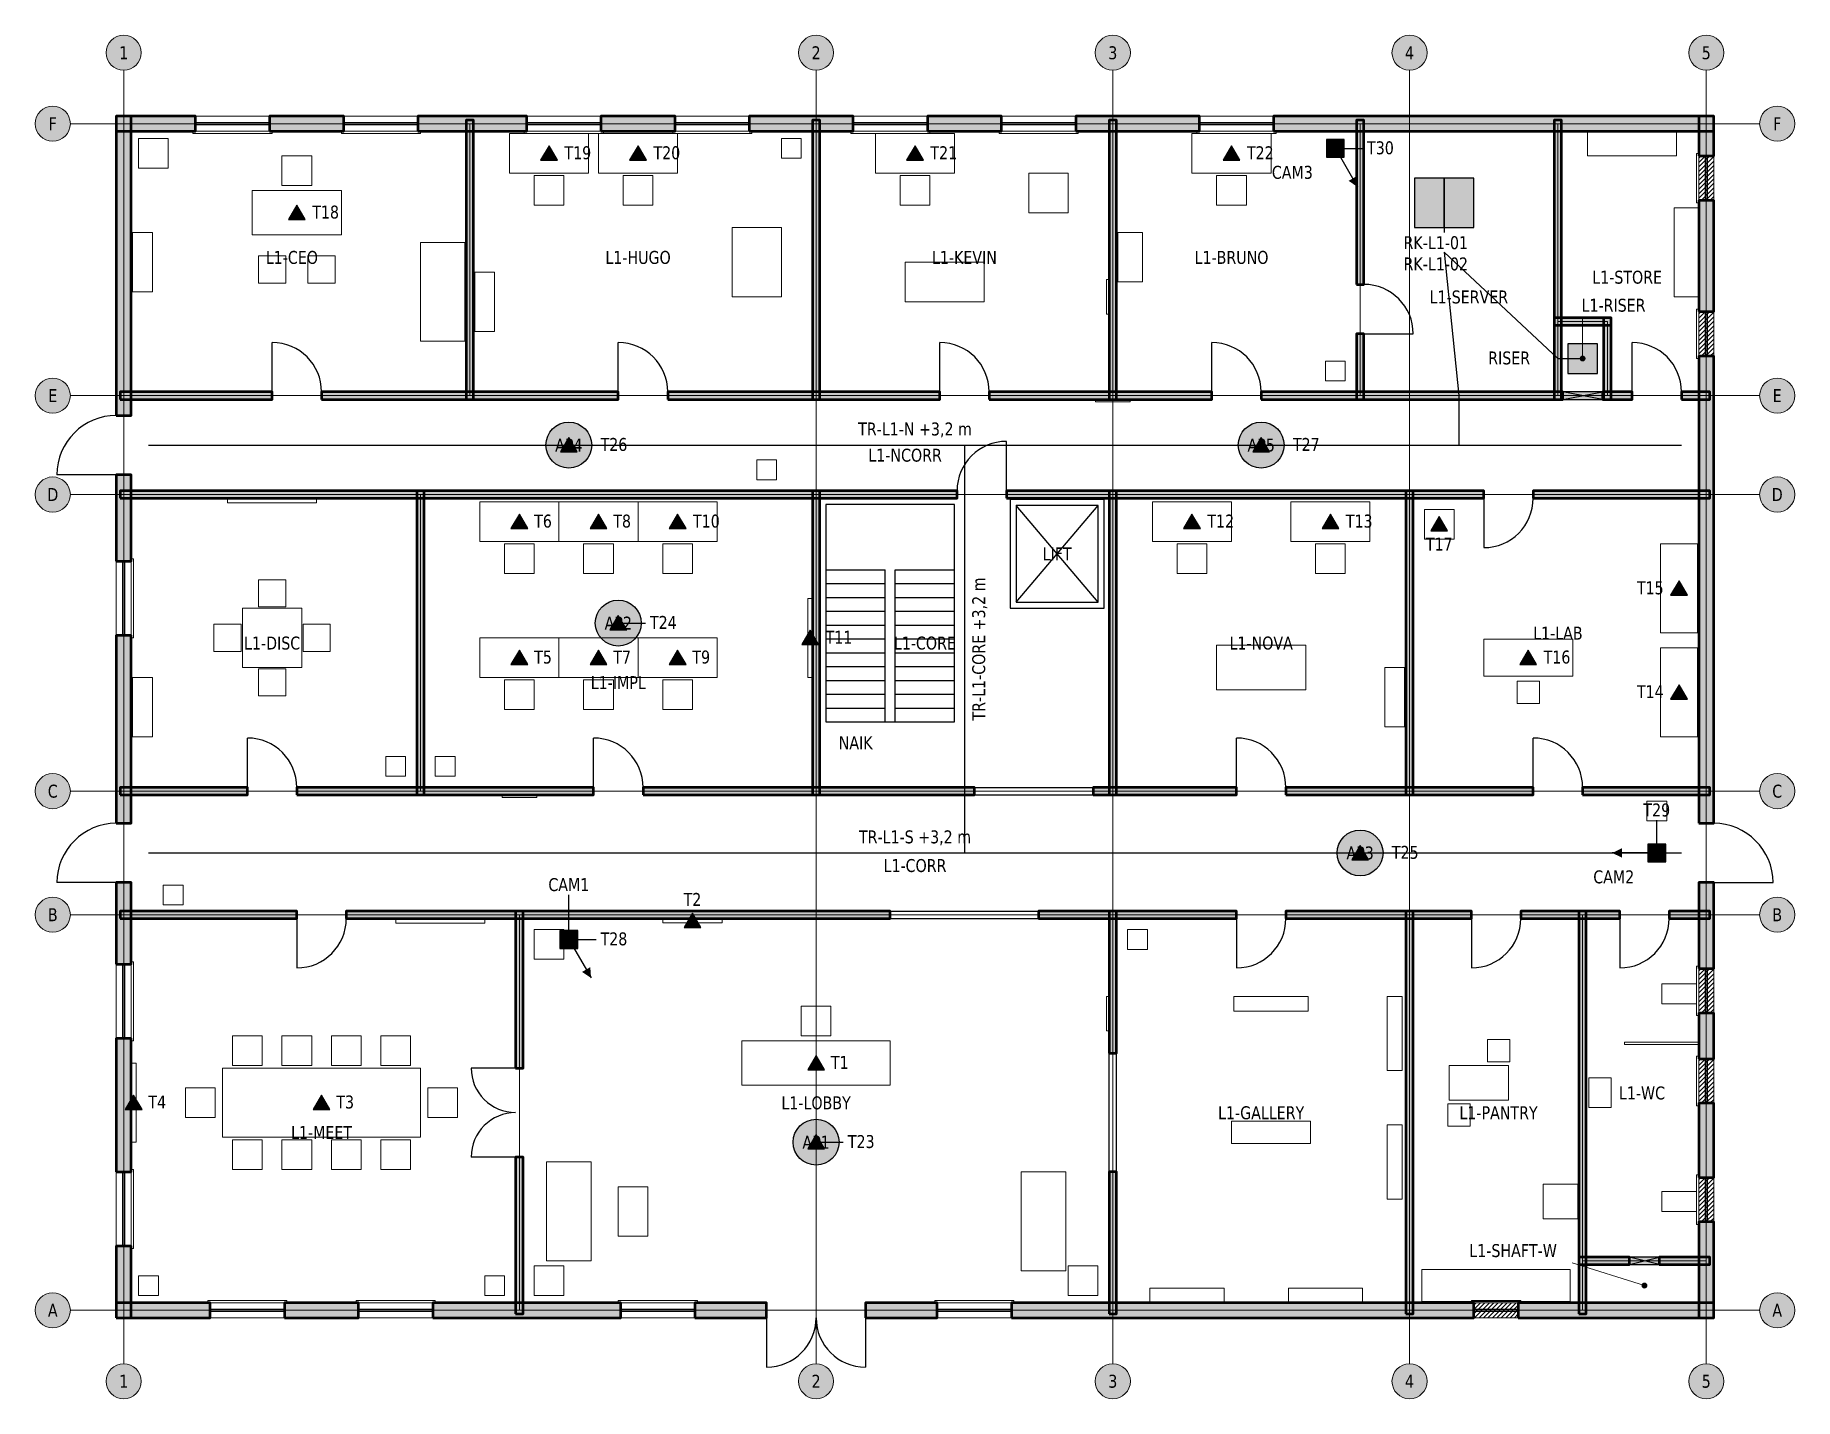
# Model space of a CAD drawing. Header units: millimetres. Extents: x -1791 to 33791, y -1791 to 25791.
import ezdxf
from ezdxf.enums import TextEntityAlignment as Align

# ---------------------------------------------------------------- set-up
doc = ezdxf.new("R2010")
doc.units = ezdxf.units.MM
doc.linetypes.add('CENTER', pattern=[5.08, 3.175, -0.635, 0.635, -0.635])
doc.linetypes.add('DASHED', pattern=[1.524, 1.27, -0.254])
for name, color, linetype, lineweight, true_color in [('A-ANNO-RMNM', 7, 'Continuous', 18, 0x22302a), ('A-DOOR', 7, 'Continuous', 25, 0x1f4d3a), ('A-FURN', 7, 'Continuous', 18, 0x8a8076), ('A-GLAZ', 7, 'Continuous', 18, 0x1f4d3a), ('A-GRID', 7, 'CENTER', 13, 0x8fa99b), ('A-GRID-IDEN', 7, 'Continuous', 18, 0x2f4238), ('A-STRS', 7, 'Continuous', 25, 0xb5532f), ('A-WALL', 7, 'Continuous', 50, 0x1f4d3a)]:
    doc.layers.add(name, color=color, linetype=linetype, lineweight=lineweight, true_color=true_color)
doc.layers.add('A-AREA', color=7, linetype='Continuous', lineweight=13, true_color=0xa0b4aa, plot=False)
for name, color, linetype in [('ICT-AP', 7, 'Continuous'), ('ICT-CAM', 7, 'Continuous'), ('ICT-DEV-IDEN', 7, 'Continuous'), ('ICT-OUTL', 7, 'Continuous'), ('ICT-OUTL-IDEN', 7, 'Continuous'), ('ICT-RACK', 7, 'Continuous'), ('ICT-RISR', 7, 'Continuous'), ('ICT-TRAY', 7, 'Continuous')]:
    doc.layers.add(name, color=color, linetype=linetype)
doc.styles.add('KR-SANS', font='DejaVuSans.ttf', dxfattribs={"width": 0.8})

msp = doc.modelspace()

# ---------------------------------------------------------------- texts
at = {"layer": 'A-ANNO-RMNM', "color": 251, "true_color": 0x5a524b, "style": 'KR-SANS', "width": 0.8}
for s, p in [('L1-CEO', (3400, 21165)), ('L1-HUGO', (10400, 21165)), ('L1-KEVIN', (17000, 21165)), ('L1-BRUNO', (22400, 21165)), ('L1-STORE', (30400, 20765)), ('L1-SERVER', (27200, 20365)), ('L1-RISER', (30125, 20198)), ('L1-NCORR', (15800, 17165)), ('L1-DISC', (3000, 13365)), ('L1-CORE', (16200, 13365)), ('L1-NOVA', (23000, 13365)), ('L1-LAB', (29000, 13565)), ('L1-IMPL', (10000, 12565)), ('L1-CORR', (16000, 8865)), ('L1-LOBBY', (14000, 4065)), ('L1-WC', (30700, 4265)), ('L1-GALLERY', (23000, 3865)), ('L1-PANTRY', (27800, 3865)), ('L1-MEET', (4000, 3465)), ('L1-SHAFT-W', (28094, 1077))]:
    msp.add_text(s, height=261.8, dxfattribs=at).set_placement(p, align=Align.CENTER)
at = {"layer": 'A-GRID-IDEN', "color": 250, "true_color": 0x22302a, "style": 'KR-SANS', "width": 0.8}
for s, p in [('1', (0, 25304)), ('2', (14000, 25304)), ('3', (20000, 25304)), ('4', (26000, 25304)), ('5', (32000, 25304)), ('F', (-1435, 23869)), ('F', (33435, 23869)), ('E', (-1435, 18369)), ('E', (33435, 18369)), ('D', (-1435, 16369)), ('D', (33435, 16369)), ('C', (-1435, 10369)), ('C', (33435, 10369)), ('B', (-1435, 7869)), ('B', (33435, 7869)), ('A', (-1435, -131)), ('A', (33435, -131)), ('1', (0, -1566)), ('2', (14000, -1566)), ('3', (20000, -1566)), ('4', (26000, -1566)), ('5', (32000, -1566))]:
    msp.add_text(s, height=262, dxfattribs=at).set_placement(p, align=Align.CENTER)
at = {"layer": 'A-STRS', "color": 15, "true_color": 0xb5532f, "style": 'KR-SANS', "width": 0.8}
for s, p in [('LIFT', (18875, 15169)), ('NAIK', (14800, 11349))]:
    msp.add_text(s, height=261.8, dxfattribs=at).set_placement(p, align=Align.CENTER)
at = {"layer": 'ICT-AP', "color": 119, "true_color": 0x1f4d3a, "style": 'KR-SANS', "width": 0.8}
for s, p in [('AP4', (9000, 17369)), ('AP5', (23000, 17369)), ('AP2', (10000, 13769)), ('AP3', (25000, 9119)), ('AP1', (14000, 3269))]:
    msp.add_text(s, height=261.8, dxfattribs=at).set_placement(p, align=Align.CENTER)
at = {"layer": 'ICT-DEV-IDEN', "color": 15, "true_color": 0xb5532f, "style": 'KR-SANS', "width": 0.8}
for s, p in [('CAM3', (23630, 22886)), ('CAM2', (30130, 8636)), ('CAM1', (9000, 8479))]:
    msp.add_text(s, height=261.8, dxfattribs=at).set_placement(p, align=Align.CENTER)
at = {"layer": 'ICT-OUTL-IDEN', "color": 250, "true_color": 0x22302a, "style": 'KR-SANS', "width": 0.8}
for s, p in [('T19', (9182, 23282)), ('T20', (10982, 23282)), ('T21', (16582, 23282)), ('T22', (22982, 23282)), ('T30', (25412, 23382)), ('T18', (4082, 22082)), ('T26', (9912, 17382)), ('T27', (23912, 17382)), ('T6', (8478, 15832)), ('T8', (10078, 15832)), ('T10', (11782, 15832)), ('T12', (22182, 15832)), ('T13', (24982, 15832)), ('T17', (26600, 15366)), ('T15', (30868, 14482)), ('T24', (10912, 13782)), ('T11', (14462, 13482)), ('T5', (8478, 13082)), ('T7', (10078, 13082)), ('T9', (11678, 13082)), ('T16', (28982, 13082)), ('T14', (30868, 12382)), ('T29', (31000, 9989)), ('T25', (25912, 9132)), ('T2', (11500, 8179)), ('T28', (9912, 7382)), ('T1', (14478, 4882)), ('T4', (678, 4082)), ('T3', (4478, 4082)), ('T23', (14912, 3282))]:
    msp.add_text(s, height=261.8, dxfattribs=at).set_placement(p, align=Align.CENTER)
at = {"layer": 'ICT-RACK', "color": 119, "true_color": 0x1f4d3a, "style": 'KR-SANS', "width": 0.8}
for s, p in [('RK-L1-01', (25879, 21463)), ('RK-L1-02', (25879, 21033))]:
    msp.add_text(s, height=261.8, dxfattribs=at).set_placement(p)
at = {"layer": 'ICT-RISR', "color": 37, "true_color": 0x8a5a2b, "style": 'KR-SANS', "width": 0.8}
msp.add_text('RISER', height=261.8, dxfattribs=at).set_placement((28014, 19132), align=Align.CENTER)
at = {"layer": 'ICT-TRAY', "color": 37, "true_color": 0x8a5a2b, "style": 'KR-SANS', "width": 0.8}
for s, p in [('TR-L1-N +3,2 m', (16000, 17695)), ('TR-L1-S +3,2 m', (16000, 9445))]:
    msp.add_text(s, height=261.76, dxfattribs=at).set_placement(p, align=Align.CENTER)
msp.add_text('TR-L1-CORE +3,2 m', height=261.76, rotation=90, dxfattribs=at).set_placement((17419, 13375), align=Align.CENTER)

# ---------------------------------------------------------------- hatches: boundary and pattern name
at = {"layer": 'A-ANNO-RMNM', "true_color": 0x5a524b}
h = msp.add_hatch(color=251, dxfattribs=at)
h.dxf.hatch_style = 1
edge = h.paths.add_edge_path()
edge.add_arc((29500, 19250), 60, 0, 360)
h = msp.add_hatch(color=251, dxfattribs=at)
h.dxf.hatch_style = 1
edge = h.paths.add_edge_path()
edge.add_arc((30750, 500), 60, 0, 360)
at = {"layer": 'A-DOOR', "true_color": 0xffffff}
h = msp.add_hatch(color=7, dxfattribs=at)
h.dxf.hatch_style = 1
h.paths.add_polyline_path([(29100, 18425), (29900, 18425), (29900, 18575), (29100, 18575)])
h = msp.add_hatch(color=7, dxfattribs=at)
h.dxf.hatch_style = 1
h.paths.add_polyline_path([(30450, 925), (31050, 925), (31050, 1075), (30450, 1075)])
at = {"layer": 'A-GRID-IDEN', "true_color": 0xffffff}
h = msp.add_hatch(color=7, dxfattribs=at)
h.dxf.hatch_style = 1
edge = h.paths.add_edge_path()
edge.add_arc((0, 25435), 355, 0, 360)
h = msp.add_hatch(color=7, dxfattribs=at)
h.dxf.hatch_style = 1
edge = h.paths.add_edge_path()
edge.add_arc((14000, 25435), 355, 0, 360)
h = msp.add_hatch(color=7, dxfattribs=at)
h.dxf.hatch_style = 1
edge = h.paths.add_edge_path()
edge.add_arc((20000, 25435), 355, 0, 360)
h = msp.add_hatch(color=7, dxfattribs=at)
h.dxf.hatch_style = 1
edge = h.paths.add_edge_path()
edge.add_arc((26000, 25435), 355, 0, 360)
h = msp.add_hatch(color=7, dxfattribs=at)
h.dxf.hatch_style = 1
edge = h.paths.add_edge_path()
edge.add_arc((32000, 25435), 355, 0, 360)
h = msp.add_hatch(color=7, dxfattribs=at)
h.dxf.hatch_style = 1
edge = h.paths.add_edge_path()
edge.add_arc((-1435, 24000), 355, 0, 360)
h = msp.add_hatch(color=7, dxfattribs=at)
h.dxf.hatch_style = 1
edge = h.paths.add_edge_path()
edge.add_arc((33435, 24000), 355, 0, 360)
h = msp.add_hatch(color=7, dxfattribs=at)
h.dxf.hatch_style = 1
edge = h.paths.add_edge_path()
edge.add_arc((-1435, 18500), 355, 0, 360)
h = msp.add_hatch(color=7, dxfattribs=at)
h.dxf.hatch_style = 1
edge = h.paths.add_edge_path()
edge.add_arc((33435, 18500), 355, 0, 360)
h = msp.add_hatch(color=7, dxfattribs=at)
h.dxf.hatch_style = 1
edge = h.paths.add_edge_path()
edge.add_arc((-1435, 16500), 355, 0, 360)
h = msp.add_hatch(color=7, dxfattribs=at)
h.dxf.hatch_style = 1
edge = h.paths.add_edge_path()
edge.add_arc((33435, 16500), 355, 0, 360)
h = msp.add_hatch(color=7, dxfattribs=at)
h.dxf.hatch_style = 1
edge = h.paths.add_edge_path()
edge.add_arc((-1435, 10500), 355, 0, 360)
h = msp.add_hatch(color=7, dxfattribs=at)
h.dxf.hatch_style = 1
edge = h.paths.add_edge_path()
edge.add_arc((33435, 10500), 355, 0, 360)
h = msp.add_hatch(color=7, dxfattribs=at)
h.dxf.hatch_style = 1
edge = h.paths.add_edge_path()
edge.add_arc((-1435, 8000), 355, 0, 360)
h = msp.add_hatch(color=7, dxfattribs=at)
h.dxf.hatch_style = 1
edge = h.paths.add_edge_path()
edge.add_arc((33435, 8000), 355, 0, 360)
h = msp.add_hatch(color=7, dxfattribs=at)
h.dxf.hatch_style = 1
edge = h.paths.add_edge_path()
edge.add_arc((-1435, 0), 355, 0, 360)
h = msp.add_hatch(color=7, dxfattribs=at)
h.dxf.hatch_style = 1
edge = h.paths.add_edge_path()
edge.add_arc((33435, 0), 355, 0, 360)
h = msp.add_hatch(color=7, dxfattribs=at)
h.dxf.hatch_style = 1
edge = h.paths.add_edge_path()
edge.add_arc((0, -1435), 355, 0, 360)
h = msp.add_hatch(color=7, dxfattribs=at)
h.dxf.hatch_style = 1
edge = h.paths.add_edge_path()
edge.add_arc((14000, -1435), 355, 0, 360)
h = msp.add_hatch(color=7, dxfattribs=at)
h.dxf.hatch_style = 1
edge = h.paths.add_edge_path()
edge.add_arc((20000, -1435), 355, 0, 360)
h = msp.add_hatch(color=7, dxfattribs=at)
h.dxf.hatch_style = 1
edge = h.paths.add_edge_path()
edge.add_arc((26000, -1435), 355, 0, 360)
h = msp.add_hatch(color=7, dxfattribs=at)
h.dxf.hatch_style = 1
edge = h.paths.add_edge_path()
edge.add_arc((32000, -1435), 355, 0, 360)
at = {"layer": 'A-WALL', "true_color": 0x6f8379}
h = msp.add_hatch(color=8, dxfattribs=at)
h.dxf.hatch_style = 1
h.paths.add_polyline_path([(-150, 23850), (1450, 23850), (1450, 24150), (-150, 24150)])
h = msp.add_hatch(color=8, dxfattribs=at)
h.dxf.hatch_style = 1
h.paths.add_polyline_path([(-150, 18100), (150, 18100), (150, 24150), (-150, 24150)])
h = msp.add_hatch(color=8, dxfattribs=at)
h.dxf.hatch_style = 1
h.paths.add_polyline_path([(2950, 23850), (4450, 23850), (4450, 24150), (2950, 24150)])
h = msp.add_hatch(color=8, dxfattribs=at)
h.dxf.hatch_style = 1
h.paths.add_polyline_path([(5950, 23850), (8150, 23850), (8150, 24150), (5950, 24150)])
at = {"layer": 'A-WALL', "true_color": 0x9aa9a1}
h = msp.add_hatch(color=253, dxfattribs=at)
h.dxf.hatch_style = 1
h.paths.add_polyline_path([(6925, 18425), (7075, 18425), (7075, 24075), (6925, 24075)])
at = {"layer": 'A-WALL', "true_color": 0x6f8379}
h = msp.add_hatch(color=8, dxfattribs=at)
h.dxf.hatch_style = 1
h.paths.add_polyline_path([(9650, 23850), (11150, 23850), (11150, 24150), (9650, 24150)])
h = msp.add_hatch(color=8, dxfattribs=at)
h.dxf.hatch_style = 1
h.paths.add_polyline_path([(12650, 23850), (14750, 23850), (14750, 24150), (12650, 24150)])
at = {"layer": 'A-WALL', "true_color": 0x9aa9a1}
h = msp.add_hatch(color=253, dxfattribs=at)
h.dxf.hatch_style = 1
h.paths.add_polyline_path([(13925, 18425), (14075, 18425), (14075, 24075), (13925, 24075)])
at = {"layer": 'A-WALL', "true_color": 0x6f8379}
h = msp.add_hatch(color=8, dxfattribs=at)
h.dxf.hatch_style = 1
h.paths.add_polyline_path([(16250, 23850), (17750, 23850), (17750, 24150), (16250, 24150)])
h = msp.add_hatch(color=8, dxfattribs=at)
h.dxf.hatch_style = 1
h.paths.add_polyline_path([(19250, 23850), (21750, 23850), (21750, 24150), (19250, 24150)])
at = {"layer": 'A-WALL', "true_color": 0x9aa9a1}
h = msp.add_hatch(color=253, dxfattribs=at)
h.dxf.hatch_style = 1
h.paths.add_polyline_path([(19925, 18425), (20075, 18425), (20075, 24075), (19925, 24075)])
at = {"layer": 'A-WALL', "true_color": 0x6f8379}
h = msp.add_hatch(color=8, dxfattribs=at)
h.dxf.hatch_style = 1
h.paths.add_polyline_path([(23250, 23850), (32150, 23850), (32150, 24150), (23250, 24150)])
at = {"layer": 'A-WALL', "true_color": 0x9aa9a1}
h = msp.add_hatch(color=253, dxfattribs=at)
h.dxf.hatch_style = 1
h.paths.add_polyline_path([(24925, 20750), (25075, 20750), (25075, 24075), (24925, 24075)])
h = msp.add_hatch(color=253, dxfattribs=at)
h.dxf.hatch_style = 1
h.paths.add_polyline_path([(28925, 18425), (29075, 18425), (29075, 24075), (28925, 24075)])
at = {"layer": 'A-WALL', "true_color": 0x6f8379}
h = msp.add_hatch(color=8, dxfattribs=at)
h.dxf.hatch_style = 1
h.paths.add_polyline_path([(31850, 23350), (32150, 23350), (32150, 24150), (31850, 24150)])
h = msp.add_hatch(color=8, dxfattribs=at)
h.dxf.hatch_style = 1
h.paths.add_polyline_path([(31850, 20200), (32150, 20200), (32150, 22450), (31850, 22450)])
at = {"layer": 'A-WALL', "true_color": 0x9aa9a1}
h = msp.add_hatch(color=253, dxfattribs=at)
h.dxf.hatch_style = 1
h.paths.add_polyline_path([(28925, 19925), (30075, 19925), (30075, 20075), (28925, 20075)])
h = msp.add_hatch(color=253, dxfattribs=at)
h.dxf.hatch_style = 1
h.paths.add_polyline_path([(29925, 18425), (30075, 18425), (30075, 20075), (29925, 20075)])
h = msp.add_hatch(color=253, dxfattribs=at)
h.dxf.hatch_style = 1
h.paths.add_polyline_path([(24925, 18425), (25075, 18425), (25075, 19750), (24925, 19750)])
at = {"layer": 'A-WALL', "true_color": 0x6f8379}
h = msp.add_hatch(color=8, dxfattribs=at)
h.dxf.hatch_style = 1
h.paths.add_polyline_path([(31850, 9850), (32150, 9850), (32150, 19300), (31850, 19300)])
at = {"layer": 'A-WALL', "true_color": 0x9aa9a1}
h = msp.add_hatch(color=253, dxfattribs=at)
h.dxf.hatch_style = 1
h.paths.add_polyline_path([(-75, 18425), (3000, 18425), (3000, 18575), (-75, 18575)])
h = msp.add_hatch(color=253, dxfattribs=at)
h.dxf.hatch_style = 1
h.paths.add_polyline_path([(4000, 18425), (10000, 18425), (10000, 18575), (4000, 18575)])
h = msp.add_hatch(color=253, dxfattribs=at)
h.dxf.hatch_style = 1
h.paths.add_polyline_path([(11000, 18425), (16500, 18425), (16500, 18575), (11000, 18575)])
h = msp.add_hatch(color=253, dxfattribs=at)
h.dxf.hatch_style = 1
h.paths.add_polyline_path([(17500, 18425), (22000, 18425), (22000, 18575), (17500, 18575)])
h = msp.add_hatch(color=253, dxfattribs=at)
h.dxf.hatch_style = 1
h.paths.add_polyline_path([(23000, 18425), (29100, 18425), (29100, 18575), (23000, 18575)])
h = msp.add_hatch(color=253, dxfattribs=at)
h.dxf.hatch_style = 1
h.paths.add_polyline_path([(29900, 18425), (30500, 18425), (30500, 18575), (29900, 18575)])
h = msp.add_hatch(color=253, dxfattribs=at)
h.dxf.hatch_style = 1
h.paths.add_polyline_path([(31500, 18425), (32075, 18425), (32075, 18575), (31500, 18575)])
at = {"layer": 'A-WALL', "true_color": 0x6f8379}
h = msp.add_hatch(color=8, dxfattribs=at)
h.dxf.hatch_style = 1
h.paths.add_polyline_path([(-150, 15150), (150, 15150), (150, 16900), (-150, 16900)])
at = {"layer": 'A-WALL', "true_color": 0x9aa9a1}
h = msp.add_hatch(color=253, dxfattribs=at)
h.dxf.hatch_style = 1
h.paths.add_polyline_path([(-75, 16425), (16850, 16425), (16850, 16575), (-75, 16575)])
h = msp.add_hatch(color=253, dxfattribs=at)
h.dxf.hatch_style = 1
h.paths.add_polyline_path([(5925, 10425), (6075, 10425), (6075, 16575), (5925, 16575)])
h = msp.add_hatch(color=253, dxfattribs=at)
h.dxf.hatch_style = 1
h.paths.add_polyline_path([(13925, 10425), (14075, 10425), (14075, 16575), (13925, 16575)])
h = msp.add_hatch(color=253, dxfattribs=at)
h.dxf.hatch_style = 1
h.paths.add_polyline_path([(17850, 16425), (27500, 16425), (27500, 16575), (17850, 16575)])
h = msp.add_hatch(color=253, dxfattribs=at)
h.dxf.hatch_style = 1
h.paths.add_polyline_path([(19925, 10425), (20075, 10425), (20075, 16575), (19925, 16575)])
h = msp.add_hatch(color=253, dxfattribs=at)
h.dxf.hatch_style = 1
h.paths.add_polyline_path([(25925, 10425), (26075, 10425), (26075, 16575), (25925, 16575)])
h = msp.add_hatch(color=253, dxfattribs=at)
h.dxf.hatch_style = 1
h.paths.add_polyline_path([(28500, 16425), (32075, 16425), (32075, 16575), (28500, 16575)])
at = {"layer": 'A-WALL', "true_color": 0x6f8379}
h = msp.add_hatch(color=8, dxfattribs=at)
h.dxf.hatch_style = 1
h.paths.add_polyline_path([(-150, 9850), (150, 9850), (150, 13650), (-150, 13650)])
at = {"layer": 'A-WALL', "true_color": 0x9aa9a1}
h = msp.add_hatch(color=253, dxfattribs=at)
h.dxf.hatch_style = 1
h.paths.add_polyline_path([(-75, 10425), (2500, 10425), (2500, 10575), (-75, 10575)])
h = msp.add_hatch(color=253, dxfattribs=at)
h.dxf.hatch_style = 1
h.paths.add_polyline_path([(3500, 10425), (9500, 10425), (9500, 10575), (3500, 10575)])
h = msp.add_hatch(color=253, dxfattribs=at)
h.dxf.hatch_style = 1
h.paths.add_polyline_path([(10500, 10425), (17200, 10425), (17200, 10575), (10500, 10575)])
h = msp.add_hatch(color=253, dxfattribs=at)
h.dxf.hatch_style = 1
h.paths.add_polyline_path([(19600, 10425), (22500, 10425), (22500, 10575), (19600, 10575)])
h = msp.add_hatch(color=253, dxfattribs=at)
h.dxf.hatch_style = 1
h.paths.add_polyline_path([(23500, 10425), (28500, 10425), (28500, 10575), (23500, 10575)])
h = msp.add_hatch(color=253, dxfattribs=at)
h.dxf.hatch_style = 1
h.paths.add_polyline_path([(29500, 10425), (32075, 10425), (32075, 10575), (29500, 10575)])
at = {"layer": 'A-WALL', "true_color": 0x6f8379}
h = msp.add_hatch(color=8, dxfattribs=at)
h.dxf.hatch_style = 1
h.paths.add_polyline_path([(-150, 7000), (150, 7000), (150, 8650), (-150, 8650)])
h = msp.add_hatch(color=8, dxfattribs=at)
h.dxf.hatch_style = 1
h.paths.add_polyline_path([(31850, 6913), (32150, 6913), (32150, 8650), (31850, 8650)])
at = {"layer": 'A-WALL', "true_color": 0x9aa9a1}
h = msp.add_hatch(color=253, dxfattribs=at)
h.dxf.hatch_style = 1
h.paths.add_polyline_path([(-75, 7925), (3500, 7925), (3500, 8075), (-75, 8075)])
h = msp.add_hatch(color=253, dxfattribs=at)
h.dxf.hatch_style = 1
h.paths.add_polyline_path([(4500, 7925), (15500, 7925), (15500, 8075), (4500, 8075)])
h = msp.add_hatch(color=253, dxfattribs=at)
h.dxf.hatch_style = 1
h.paths.add_polyline_path([(7925, 4900), (8075, 4900), (8075, 8075), (7925, 8075)])
h = msp.add_hatch(color=253, dxfattribs=at)
h.dxf.hatch_style = 1
h.paths.add_polyline_path([(18500, 7925), (22500, 7925), (22500, 8075), (18500, 8075)])
h = msp.add_hatch(color=253, dxfattribs=at)
h.dxf.hatch_style = 1
h.paths.add_polyline_path([(19925, 5200), (20075, 5200), (20075, 8075), (19925, 8075)])
h = msp.add_hatch(color=253, dxfattribs=at)
h.dxf.hatch_style = 1
h.paths.add_polyline_path([(23500, 7925), (27250, 7925), (27250, 8075), (23500, 8075)])
h = msp.add_hatch(color=253, dxfattribs=at)
h.dxf.hatch_style = 1
h.paths.add_polyline_path([(25925, -75), (26075, -75), (26075, 8075), (25925, 8075)])
h = msp.add_hatch(color=253, dxfattribs=at)
h.dxf.hatch_style = 1
h.paths.add_polyline_path([(28250, 7925), (30250, 7925), (30250, 8075), (28250, 8075)])
h = msp.add_hatch(color=253, dxfattribs=at)
h.dxf.hatch_style = 1
h.paths.add_polyline_path([(29425, -75), (29575, -75), (29575, 8075), (29425, 8075)])
h = msp.add_hatch(color=253, dxfattribs=at)
h.dxf.hatch_style = 1
h.paths.add_polyline_path([(31250, 7925), (32075, 7925), (32075, 8075), (31250, 8075)])
at = {"layer": 'A-WALL', "true_color": 0x6f8379}
h = msp.add_hatch(color=8, dxfattribs=at)
h.dxf.hatch_style = 1
h.paths.add_polyline_path([(31850, 5088), (32150, 5088), (32150, 6013), (31850, 6013)])
h = msp.add_hatch(color=8, dxfattribs=at)
h.dxf.hatch_style = 1
h.paths.add_polyline_path([(-150, 2800), (150, 2800), (150, 5500), (-150, 5500)])
h = msp.add_hatch(color=8, dxfattribs=at)
h.dxf.hatch_style = 1
h.paths.add_polyline_path([(31850, 2688), (32150, 2688), (32150, 4188), (31850, 4188)])
at = {"layer": 'A-WALL', "true_color": 0x9aa9a1}
h = msp.add_hatch(color=253, dxfattribs=at)
h.dxf.hatch_style = 1
h.paths.add_polyline_path([(7925, -75), (8075, -75), (8075, 3100), (7925, 3100)])
h = msp.add_hatch(color=253, dxfattribs=at)
h.dxf.hatch_style = 1
h.paths.add_polyline_path([(19925, -75), (20075, -75), (20075, 2800), (19925, 2800)])
at = {"layer": 'A-WALL', "true_color": 0x6f8379}
h = msp.add_hatch(color=8, dxfattribs=at)
h.dxf.hatch_style = 1
h.paths.add_polyline_path([(31850, -150), (32150, -150), (32150, 1788), (31850, 1788)])
h = msp.add_hatch(color=8, dxfattribs=at)
h.dxf.hatch_style = 1
h.paths.add_polyline_path([(-150, -150), (150, -150), (150, 1300), (-150, 1300)])
at = {"layer": 'A-WALL', "true_color": 0x9aa9a1}
h = msp.add_hatch(color=253, dxfattribs=at)
h.dxf.hatch_style = 1
h.paths.add_polyline_path([(29425, 925), (30450, 925), (30450, 1075), (29425, 1075)])
h = msp.add_hatch(color=253, dxfattribs=at)
h.dxf.hatch_style = 1
h.paths.add_polyline_path([(31050, 925), (32075, 925), (32075, 1075), (31050, 1075)])
at = {"layer": 'A-WALL', "true_color": 0x6f8379}
h = msp.add_hatch(color=8, dxfattribs=at)
h.dxf.hatch_style = 1
h.paths.add_polyline_path([(-150, -150), (1750, -150), (1750, 150), (-150, 150)])
h = msp.add_hatch(color=8, dxfattribs=at)
h.dxf.hatch_style = 1
h.paths.add_polyline_path([(3250, -150), (4750, -150), (4750, 150), (3250, 150)])
h = msp.add_hatch(color=8, dxfattribs=at)
h.dxf.hatch_style = 1
h.paths.add_polyline_path([(6250, -150), (10050, -150), (10050, 150), (6250, 150)])
h = msp.add_hatch(color=8, dxfattribs=at)
h.dxf.hatch_style = 1
h.paths.add_polyline_path([(11550, -150), (13000, -150), (13000, 150), (11550, 150)])
h = msp.add_hatch(color=8, dxfattribs=at)
h.dxf.hatch_style = 1
h.paths.add_polyline_path([(15000, -150), (16450, -150), (16450, 150), (15000, 150)])
h = msp.add_hatch(color=8, dxfattribs=at)
h.dxf.hatch_style = 1
h.paths.add_polyline_path([(17950, -150), (27300, -150), (27300, 150), (17950, 150)])
h = msp.add_hatch(color=8, dxfattribs=at)
h.dxf.hatch_style = 1
h.paths.add_polyline_path([(28200, -150), (32150, -150), (32150, 150), (28200, 150)])
at = {"layer": 'ICT-AP', "true_color": 0xffffff}
h = msp.add_hatch(color=7, dxfattribs=at)
h.dxf.hatch_style = 1
edge = h.paths.add_edge_path()
edge.add_arc((9000, 17500), 464, 0, 360)
h = msp.add_hatch(color=7, dxfattribs=at)
h.dxf.hatch_style = 1
edge = h.paths.add_edge_path()
edge.add_arc((23000, 17500), 464, 0, 360)
h = msp.add_hatch(color=7, dxfattribs=at)
h.dxf.hatch_style = 1
edge = h.paths.add_edge_path()
edge.add_arc((10000, 13900), 464, 0, 360)
h = msp.add_hatch(color=7, dxfattribs=at)
h.dxf.hatch_style = 1
edge = h.paths.add_edge_path()
edge.add_arc((25000, 9250), 464, 0, 360)
h = msp.add_hatch(color=7, dxfattribs=at)
h.dxf.hatch_style = 1
edge = h.paths.add_edge_path()
edge.add_arc((14000, 3400), 464, 0, 360)
at = {"layer": 'ICT-CAM', "true_color": 0xffffff}
h = msp.add_hatch(color=7, dxfattribs=at)
h.dxf.hatch_style = 1
h.paths.add_polyline_path([(24320, 23320), (24680, 23320), (24680, 23680), (24320, 23680)])
at = {"layer": 'ICT-CAM', "true_color": 0xb5532f}
h = msp.add_hatch(color=15, dxfattribs=at)
h.dxf.hatch_style = 1
h.paths.add_polyline_path([(24950, 22721), (24934, 22940), (24768, 22844)])
h = msp.add_hatch(color=15, dxfattribs=at)
h.dxf.hatch_style = 1
h.paths.add_polyline_path([(30100, 9250), (30298, 9154), (30298, 9346)])
at = {"layer": 'ICT-CAM', "true_color": 0xffffff}
h = msp.add_hatch(color=7, dxfattribs=at)
h.dxf.hatch_style = 1
h.paths.add_polyline_path([(30820, 9070), (31180, 9070), (31180, 9430), (30820, 9430)])
h = msp.add_hatch(color=7, dxfattribs=at)
h.dxf.hatch_style = 1
h.paths.add_polyline_path([(8820, 7320), (9180, 7320), (9180, 7680), (8820, 7680)])
at = {"layer": 'ICT-CAM', "true_color": 0xb5532f}
h = msp.add_hatch(color=15, dxfattribs=at)
h.dxf.hatch_style = 1
h.paths.add_polyline_path([(9450, 6721), (9434, 6940), (9268, 6844)])
at = {"layer": 'ICT-OUTL', "true_color": 0xffffff}
h = msp.add_hatch(color=7, dxfattribs=at)
h.dxf.hatch_style = 1
h.paths.add_polyline_path([(8430, 23264), (8770, 23264), (8600, 23553)])
h = msp.add_hatch(color=7, dxfattribs=at)
h.dxf.hatch_style = 1
h.paths.add_polyline_path([(10230, 23264), (10570, 23264), (10400, 23553)])
h = msp.add_hatch(color=7, dxfattribs=at)
h.dxf.hatch_style = 1
h.paths.add_polyline_path([(15830, 23264), (16170, 23264), (16000, 23553)])
h = msp.add_hatch(color=7, dxfattribs=at)
h.dxf.hatch_style = 1
h.paths.add_polyline_path([(22230, 23264), (22570, 23264), (22400, 23553)])
h = msp.add_hatch(color=7, dxfattribs=at)
h.dxf.hatch_style = 1
h.paths.add_polyline_path([(24330, 23364), (24670, 23364), (24500, 23653)])
h = msp.add_hatch(color=7, dxfattribs=at)
h.dxf.hatch_style = 1
h.paths.add_polyline_path([(3330, 22064), (3670, 22064), (3500, 22353)])
h = msp.add_hatch(color=7, dxfattribs=at)
h.dxf.hatch_style = 1
h.paths.add_polyline_path([(8830, 17364), (9170, 17364), (9000, 17653)])
h = msp.add_hatch(color=7, dxfattribs=at)
h.dxf.hatch_style = 1
h.paths.add_polyline_path([(22830, 17364), (23170, 17364), (23000, 17653)])
h = msp.add_hatch(color=7, dxfattribs=at)
h.dxf.hatch_style = 1
h.paths.add_polyline_path([(7830, 15814), (8170, 15814), (8000, 16103)])
h = msp.add_hatch(color=7, dxfattribs=at)
h.dxf.hatch_style = 1
h.paths.add_polyline_path([(9430, 15814), (9770, 15814), (9600, 16103)])
h = msp.add_hatch(color=7, dxfattribs=at)
h.dxf.hatch_style = 1
h.paths.add_polyline_path([(11030, 15814), (11370, 15814), (11200, 16103)])
h = msp.add_hatch(color=7, dxfattribs=at)
h.dxf.hatch_style = 1
h.paths.add_polyline_path([(21430, 15814), (21770, 15814), (21600, 16103)])
h = msp.add_hatch(color=7, dxfattribs=at)
h.dxf.hatch_style = 1
h.paths.add_polyline_path([(24230, 15814), (24570, 15814), (24400, 16103)])
h = msp.add_hatch(color=7, dxfattribs=at)
h.dxf.hatch_style = 1
h.paths.add_polyline_path([(26430, 15764), (26770, 15764), (26600, 16053)])
h = msp.add_hatch(color=7, dxfattribs=at)
h.dxf.hatch_style = 1
h.paths.add_polyline_path([(31280, 14464), (31620, 14464), (31450, 14753)])
h = msp.add_hatch(color=7, dxfattribs=at)
h.dxf.hatch_style = 1
h.paths.add_polyline_path([(9830, 13764), (10170, 13764), (10000, 14053)])
h = msp.add_hatch(color=7, dxfattribs=at)
h.dxf.hatch_style = 1
h.paths.add_polyline_path([(13710, 13464), (14050, 13464), (13880, 13753)])
h = msp.add_hatch(color=7, dxfattribs=at)
h.dxf.hatch_style = 1
h.paths.add_polyline_path([(7830, 13064), (8170, 13064), (8000, 13353)])
h = msp.add_hatch(color=7, dxfattribs=at)
h.dxf.hatch_style = 1
h.paths.add_polyline_path([(9430, 13064), (9770, 13064), (9600, 13353)])
h = msp.add_hatch(color=7, dxfattribs=at)
h.dxf.hatch_style = 1
h.paths.add_polyline_path([(11030, 13064), (11370, 13064), (11200, 13353)])
h = msp.add_hatch(color=7, dxfattribs=at)
h.dxf.hatch_style = 1
h.paths.add_polyline_path([(28230, 13064), (28570, 13064), (28400, 13353)])
h = msp.add_hatch(color=7, dxfattribs=at)
h.dxf.hatch_style = 1
h.paths.add_polyline_path([(31280, 12364), (31620, 12364), (31450, 12653)])
h = msp.add_hatch(color=7, dxfattribs=at)
h.dxf.hatch_style = 1
h.paths.add_polyline_path([(24830, 9114), (25170, 9114), (25000, 9403)])
h = msp.add_hatch(color=7, dxfattribs=at)
h.dxf.hatch_style = 1
h.paths.add_polyline_path([(30830, 9114), (31170, 9114), (31000, 9403)])
h = msp.add_hatch(color=7, dxfattribs=at)
h.dxf.hatch_style = 1
h.paths.add_polyline_path([(11330, 7744), (11670, 7744), (11500, 8033)])
h = msp.add_hatch(color=7, dxfattribs=at)
h.dxf.hatch_style = 1
h.paths.add_polyline_path([(8830, 7364), (9170, 7364), (9000, 7653)])
h = msp.add_hatch(color=7, dxfattribs=at)
h.dxf.hatch_style = 1
h.paths.add_polyline_path([(13830, 4864), (14170, 4864), (14000, 5153)])
h = msp.add_hatch(color=7, dxfattribs=at)
h.dxf.hatch_style = 1
h.paths.add_polyline_path([(30, 4064), (370, 4064), (200, 4353)])
h = msp.add_hatch(color=7, dxfattribs=at)
h.dxf.hatch_style = 1
h.paths.add_polyline_path([(3830, 4064), (4170, 4064), (4000, 4353)])
h = msp.add_hatch(color=7, dxfattribs=at)
h.dxf.hatch_style = 1
h.paths.add_polyline_path([(13830, 3264), (14170, 3264), (14000, 3553)])
at = {"layer": 'ICT-RACK', "true_color": 0xcfe0d6}
h = msp.add_hatch(color=254, dxfattribs=at)
h.dxf.hatch_style = 1
h.paths.add_polyline_path([(26100, 21900), (26700, 21900), (26700, 22900), (26100, 22900)])
h = msp.add_hatch(color=254, dxfattribs=at)
h.dxf.hatch_style = 1
h.paths.add_polyline_path([(26700, 21900), (27300, 21900), (27300, 22900), (26700, 22900)])
at = {"layer": 'ICT-RISR', "true_color": 0xf3e6d6}
h = msp.add_hatch(color=254, dxfattribs=at)
h.dxf.hatch_style = 1
h.paths.add_polyline_path([(29200, 18950), (29800, 18950), (29800, 19550), (29200, 19550)])

# ---------------------------------------------------------------- linework, layer by layer
at = {"layer": 'A-ANNO-RMNM', "color": 251, "true_color": 0x5a524b}
for points in [[(29500, 19250), (29500, 20078)], [(30750, 500), (29286, 957)]]:
    msp.add_lwpolyline(points, dxfattribs=at)
at = {"layer": 'A-AREA', "color": 253, "true_color": 0xa0b4aa}
for points in [[(0, 18500), (7000, 18500), (7000, 24000), (0, 24000)], [(7000, 18500), (14000, 18500), (14000, 24000), (7000, 24000)], [(14000, 18500), (20000, 18500), (20000, 24000), (14000, 24000)], [(20000, 18500), (25000, 18500), (25000, 24000), (20000, 24000)], [(25000, 18500), (29000, 18500), (29000, 24000), (25000, 24000)], [(29000, 20000), (30000, 20000), (30000, 18500), (32000, 18500), (32000, 24000), (29000, 24000)], [(29000, 18500), (30000, 18500), (30000, 20000), (29000, 20000)], [(0, 16500), (32000, 16500), (32000, 18500), (0, 18500)], [(0, 10500), (6000, 10500), (6000, 16500), (0, 16500)], [(6000, 10500), (14000, 10500), (14000, 16500), (6000, 16500)], [(14000, 10500), (20000, 10500), (20000, 16500), (14000, 16500)], [(20000, 10500), (26000, 10500), (26000, 16500), (20000, 16500)], [(26000, 10500), (32000, 10500), (32000, 16500), (26000, 16500)], [(0, 8000), (32000, 8000), (32000, 10500), (0, 10500)], [(0, 0), (8000, 0), (8000, 8000), (0, 8000)], [(8000, 0), (20000, 0), (20000, 8000), (8000, 8000)], [(20000, 0), (26000, 0), (26000, 8000), (20000, 8000)], [(26000, 0), (29500, 0), (29500, 8000), (26000, 8000)], [(29500, 1000), (32000, 1000), (32000, 8000), (29500, 8000)], [(29500, 0), (32000, 0), (32000, 1000), (29500, 1000)]]:
    msp.add_lwpolyline(points, close=True, dxfattribs=at)
at = {"layer": 'A-DOOR', "color": 8, "true_color": 0x6f8379}
for points in [[(3000, 18575), (3000, 19575)], [(10000, 18575), (10000, 19575)], [(16500, 18575), (16500, 19575)], [(22000, 18575), (22000, 19575)], [(25075, 19750), (26075, 19750)], [(30500, 18575), (30500, 19575)], [(29100, 18425), (29900, 18575)], [(29900, 18425), (29100, 18575)], [(17850, 16575), (17850, 17575)], [(-150, 16900), (-1350, 16900)], [(27500, 16425), (27500, 15425)], [(2500, 10575), (2500, 11575)], [(9500, 10575), (9500, 11575)], [(22500, 10575), (22500, 11575)], [(28500, 10575), (28500, 11575)], [(-150, 8650), (-1350, 8650)], [(32150, 8650), (33350, 8650)], [(3500, 7925), (3500, 6925)], [(22500, 7925), (22500, 6925)], [(27250, 7925), (27250, 6925)], [(30250, 7925), (30250, 6925)], [(7925, 4900), (7025, 4900)], [(7925, 3100), (7025, 3100)], [(30450, 925), (31050, 1075)], [(31050, 925), (30450, 1075)], [(13000, -150), (13000, -1150)], [(15000, -150), (15000, -1150)]]:
    msp.add_lwpolyline(points, dxfattribs=at)
for points in [[(29100, 18425), (29900, 18425), (29900, 18575), (29100, 18575)], [(30450, 925), (31050, 925), (31050, 1075), (30450, 1075)]]:
    msp.add_lwpolyline(points, close=True, dxfattribs=at)
at = {"layer": 'A-DOOR', "color": 8, "linetype": 'DASHED', "ltscale": 17.638889, "true_color": 0x6f8379}
for points in [[(17200, 10575), (19600, 10575)], [(17200, 10425), (19600, 10425)], [(15500, 8075), (18500, 8075)], [(15500, 7925), (18500, 7925)], [(19925, 2800), (19925, 5200)], [(20075, 2800), (20075, 5200)]]:
    msp.add_lwpolyline(points, dxfattribs=at)
at = {"layer": 'A-DOOR', "color": 8, "true_color": 0x6f8379}
for centre, radius, start, end in [((25075, 19750), 1000, 0, 90), ((3000, 18575), 1000, 0, 90), ((10000, 18575), 1000, 0, 90), ((16500, 18575), 1000, 0, 90), ((22000, 18575), 1000, 0, 90), ((30500, 18575), 1000, 0, 90), ((-150, 16900), 1200, 90, 180), ((17850, 16575), 1000, 90, 180), ((27500, 16425), 1000, 270, 0), ((2500, 10575), 1000, 0, 90), ((9500, 10575), 1000, 0, 90), ((22500, 10575), 1000, 0, 90), ((28500, 10575), 1000, 0, 90), ((-150, 8650), 1200, 90, 180), ((32150, 8650), 1200, 0, 90), ((3500, 7925), 1000, 270, 0), ((22500, 7925), 1000, 270, 0), ((27250, 7925), 1000, 270, 0), ((30250, 7925), 1000, 270, 0), ((7925, 4900), 900, 180, 270), ((7925, 3100), 900, 90, 180), ((13000, -150), 1000, 270, 0), ((15000, -150), 1000, 180, 270)]:
    msp.add_arc(centre, radius, start, end, dxfattribs=at)
at = {"layer": 'A-FURN', "color": 9, "true_color": 0xc2bbb3}
for points in [[(29600, 23350), (31400, 23350), (31400, 23850), (29600, 23850)], [(300, 23100), (900, 23100), (900, 23700), (300, 23700)], [(7800, 23000), (9400, 23000), (9400, 23800), (7800, 23800)], [(9600, 23000), (11200, 23000), (11200, 23800), (9600, 23800)], [(13300, 23300), (13700, 23300), (13700, 23700), (13300, 23700)], [(15200, 23000), (16800, 23000), (16800, 23800), (15200, 23800)], [(21600, 23000), (23200, 23000), (23200, 23800), (21600, 23800)], [(3200, 22750), (3800, 22750), (3800, 23350), (3200, 23350)], [(8900, 22950), (8300, 22950), (8300, 22350), (8900, 22350)], [(10700, 22950), (10100, 22950), (10100, 22350), (10700, 22350)], [(16300, 22950), (15700, 22950), (15700, 22350), (16300, 22350)], [(18300, 22200), (19100, 22200), (19100, 23000), (18300, 23000)], [(22700, 22950), (22100, 22950), (22100, 22350), (22700, 22350)], [(26100, 21900), (26700, 21900), (26700, 22900), (26100, 22900)], [(26700, 21900), (27300, 21900), (27300, 22900), (26700, 22900)], [(4400, 22650), (2600, 22650), (2600, 21750), (4400, 21750)], [(31350, 22300), (31350, 20500), (31850, 20500), (31850, 22300)], [(580, 20600), (580, 21800), (180, 21800), (180, 20600)], [(12300, 21900), (12300, 20500), (13300, 20500), (13300, 21900)], [(20600, 20800), (20600, 21800), (20100, 21800), (20100, 20800)], [(6900, 19600), (6900, 21600), (6000, 21600), (6000, 19600)], [(3275, 21325), (2725, 21325), (2725, 20775), (3275, 20775)], [(4275, 21325), (3725, 21325), (3725, 20775), (4275, 20775)], [(7500, 19800), (7500, 21000), (7100, 21000), (7100, 19800)], [(15800, 20400), (17400, 20400), (17400, 21200), (15800, 21200)], [(19875, 20850), (19875, 20150), (19925, 20150), (19925, 20850)], [(24300, 18800), (24700, 18800), (24700, 19200), (24300, 19200)], [(20350, 18425), (19650, 18425), (19650, 18375), (20350, 18375)], [(12800, 16800), (13200, 16800), (13200, 17200), (12800, 17200)], [(2100, 16330), (3900, 16330), (3900, 16430), (2100, 16430)], [(7200, 15550), (8800, 15550), (8800, 16350), (7200, 16350)], [(8800, 15550), (10400, 15550), (10400, 16350), (8800, 16350)], [(10400, 15550), (12000, 15550), (12000, 16350), (10400, 16350)], [(20800, 15550), (22400, 15550), (22400, 16350), (20800, 16350)], [(23600, 15550), (25200, 15550), (25200, 16350), (23600, 16350)], [(26300, 15600), (26900, 15600), (26900, 16200), (26300, 16200)], [(8300, 15500), (7700, 15500), (7700, 14900), (8300, 14900)], [(9900, 15500), (9300, 15500), (9300, 14900), (9900, 14900)], [(11500, 15500), (10900, 15500), (10900, 14900), (11500, 14900)], [(21900, 15500), (21300, 15500), (21300, 14900), (21900, 14900)], [(24700, 15500), (24100, 15500), (24100, 14900), (24700, 14900)], [(31075, 15500), (31075, 13700), (31825, 13700), (31825, 15500)], [(2725, 14225), (3275, 14225), (3275, 14775), (2725, 14775)], [(13830, 14400), (13830, 12800), (13930, 12800), (13930, 14400)], [(2400, 13000), (3600, 13000), (3600, 14200), (2400, 14200)], [(2375, 13325), (2375, 13875), (1825, 13875), (1825, 13325)], [(3625, 13875), (3625, 13325), (4175, 13325), (4175, 13875)], [(7200, 12800), (8800, 12800), (8800, 13600), (7200, 13600)], [(8800, 12800), (10400, 12800), (10400, 13600), (8800, 13600)], [(10400, 12800), (12000, 12800), (12000, 13600), (10400, 13600)], [(27500, 12825), (29300, 12825), (29300, 13575), (27500, 13575)], [(22100, 12550), (23900, 12550), (23900, 13450), (22100, 13450)], [(31075, 13400), (31075, 11600), (31825, 11600), (31825, 13400)], [(3275, 12975), (2725, 12975), (2725, 12425), (3275, 12425)], [(25500, 13000), (25500, 11800), (25900, 11800), (25900, 13000)], [(580, 11600), (580, 12800), (180, 12800), (180, 11600)], [(8300, 12750), (7700, 12750), (7700, 12150), (8300, 12150)], [(9900, 12750), (9300, 12750), (9300, 12150), (9900, 12150)], [(11500, 12750), (10900, 12750), (10900, 12150), (11500, 12150)], [(28625, 12725), (28175, 12725), (28175, 12275), (28625, 12275)], [(5300, 10800), (5700, 10800), (5700, 11200), (5300, 11200)], [(6300, 10800), (6700, 10800), (6700, 11200), (6300, 11200)], [(8350, 10425), (7650, 10425), (7650, 10375), (8350, 10375)], [(30800, 9900), (31200, 9900), (31200, 10300), (30800, 10300)], [(800, 8200), (1200, 8200), (1200, 8600), (800, 8600)], [(5500, 7830), (7300, 7830), (7300, 7930), (5500, 7930)], [(10900, 7840), (12100, 7840), (12100, 7920), (10900, 7920)], [(8300, 7100), (8900, 7100), (8900, 7700), (8300, 7700)], [(20300, 7300), (20700, 7300), (20700, 7700), (20300, 7700)], [(31100, 6600), (31100, 6200), (31800, 6200), (31800, 6600)], [(14300, 6150), (13700, 6150), (13700, 5550), (14300, 5550)], [(19875, 6350), (19875, 5650), (19925, 5650), (19925, 6350)], [(22450, 6050), (23950, 6050), (23950, 6350), (22450, 6350)], [(25550, 6350), (25550, 4850), (25850, 4850), (25850, 6350)], [(2200, 4950), (2800, 4950), (2800, 5550), (2200, 5550)], [(3200, 4950), (3800, 4950), (3800, 5550), (3200, 5550)], [(4200, 4950), (4800, 4950), (4800, 5550), (4200, 5550)], [(5200, 4950), (5800, 4950), (5800, 5550), (5200, 5550)], [(12500, 4550), (15500, 4550), (15500, 5450), (12500, 5450)], [(27575, 5025), (28025, 5025), (28025, 5475), (27575, 5475)], [(30350, 5375), (31850, 5375), (31850, 5425), (30350, 5425)], [(250, 3400), (250, 5000), (150, 5000), (150, 3400)], [(2000, 3500), (6000, 3500), (6000, 4900), (2000, 4900)], [(26800, 4250), (28000, 4250), (28000, 4950), (26800, 4950)], [(30075, 4100), (30075, 4700), (29625, 4700), (29625, 4100)], [(1850, 3900), (1850, 4500), (1250, 4500), (1250, 3900)], [(6150, 4500), (6150, 3900), (6750, 3900), (6750, 4500)], [(27225, 4175), (26775, 4175), (26775, 3725), (27225, 3725)], [(22400, 3375), (24000, 3375), (24000, 3825), (22400, 3825)], [(25550, 3750), (25550, 2250), (25850, 2250), (25850, 3750)], [(2800, 3450), (2200, 3450), (2200, 2850), (2800, 2850)], [(3800, 3450), (3200, 3450), (3200, 2850), (3800, 2850)], [(4800, 3450), (4200, 3450), (4200, 2850), (4800, 2850)], [(5800, 3450), (5200, 3450), (5200, 2850), (5800, 2850)], [(8550, 3000), (8550, 1000), (9450, 1000), (9450, 3000)], [(10600, 1500), (10600, 2500), (10000, 2500), (10000, 1500)], [(19050, 800), (19050, 2800), (18150, 2800), (18150, 800)], [(28700, 2550), (28700, 1850), (29400, 1850), (29400, 2550)], [(31100, 2400), (31100, 2000), (31800, 2000), (31800, 2400)], [(8300, 300), (8900, 300), (8900, 900), (8300, 900)], [(19100, 300), (19700, 300), (19700, 900), (19100, 900)], [(29250, 825), (26250, 825), (26250, 175), (29250, 175)], [(300, 300), (700, 300), (700, 700), (300, 700)], [(7300, 300), (7700, 300), (7700, 700), (7300, 700)], [(22250, 450), (20750, 450), (20750, 150), (22250, 150)], [(25050, 450), (23550, 450), (23550, 150), (25050, 150)]]:
    msp.add_lwpolyline(points, close=True, dxfattribs=at)
at = {"layer": 'A-GLAZ', "color": 8, "true_color": 0x6f8379}
for points in [[(1400, 23850), (1400, 23800), (3000, 23800), (3000, 23850)], [(1450, 24150), (2950, 24150)], [(1450, 24025), (2950, 24025)], [(1450, 23975), (2950, 23975)], [(1450, 23850), (2950, 23850)], [(4400, 23850), (4400, 23800), (6000, 23800), (6000, 23850)], [(4450, 24150), (5950, 24150)], [(4450, 24025), (5950, 24025)], [(4450, 23975), (5950, 23975)], [(4450, 23850), (5950, 23850)], [(8100, 23850), (8100, 23800), (9700, 23800), (9700, 23850)], [(8150, 24150), (9650, 24150)], [(8150, 24025), (9650, 24025)], [(8150, 23975), (9650, 23975)], [(8150, 23850), (9650, 23850)], [(11100, 23850), (11100, 23800), (12700, 23800), (12700, 23850)], [(11150, 24150), (12650, 24150)], [(11150, 24025), (12650, 24025)], [(11150, 23975), (12650, 23975)], [(11150, 23850), (12650, 23850)], [(14700, 23850), (14700, 23800), (16300, 23800), (16300, 23850)], [(14750, 24150), (16250, 24150)], [(14750, 24025), (16250, 24025)], [(14750, 23975), (16250, 23975)], [(14750, 23850), (16250, 23850)], [(17700, 23850), (17700, 23800), (19300, 23800), (19300, 23850)], [(17750, 24150), (19250, 24150)], [(17750, 24025), (19250, 24025)], [(17750, 23975), (19250, 23975)], [(17750, 23850), (19250, 23850)], [(21700, 23850), (21700, 23800), (23300, 23800), (23300, 23850)], [(21750, 24150), (23250, 24150)], [(21750, 24025), (23250, 24025)], [(21750, 23975), (23250, 23975)], [(21750, 23850), (23250, 23850)], [(31850, 22400), (31800, 22400), (31800, 23400), (31850, 23400)], [(31850, 22450), (31850, 23350)], [(31850, 23305), (31895, 23350)], [(31850, 23215), (31985, 23350)], [(31850, 23125), (32075, 23350)], [(31850, 23035), (32150, 23335)], [(31850, 22945), (32150, 23245)], [(31850, 22855), (32150, 23155)], [(31975, 22450), (31975, 23350)], [(32025, 22450), (32025, 23350)], [(32150, 22450), (32150, 23350)], [(31850, 22765), (32150, 23065)], [(31850, 22675), (32150, 22975)], [(31850, 22585), (32150, 22885)], [(31850, 22495), (32150, 22795)], [(31895, 22450), (32150, 22705)], [(31985, 22450), (32150, 22615)], [(32075, 22450), (32150, 22525)], [(31850, 19250), (31800, 19250), (31800, 20250), (31850, 20250)], [(31850, 19300), (31850, 20200)], [(31850, 20155), (31895, 20200)], [(31850, 20065), (31985, 20200)], [(31850, 19975), (32075, 20200)], [(31850, 19885), (32150, 20185)], [(31850, 19795), (32150, 20095)], [(31850, 19705), (32150, 20005)], [(31975, 19300), (31975, 20200)], [(32025, 19300), (32025, 20200)], [(32150, 19300), (32150, 20200)], [(31850, 19615), (32150, 19915)], [(31850, 19525), (32150, 19825)], [(31850, 19435), (32150, 19735)], [(31850, 19345), (32150, 19645)], [(31895, 19300), (32150, 19555)], [(31985, 19300), (32150, 19465)], [(32075, 19300), (32150, 19375)], [(-150, 13650), (-150, 15150)], [(-25, 13650), (-25, 15150)], [(25, 13650), (25, 15150)], [(150, 13600), (200, 13600), (200, 15200), (150, 15200)], [(150, 13650), (150, 15150)], [(-150, 5500), (-150, 7000)], [(-25, 5500), (-25, 7000)], [(25, 5500), (25, 7000)], [(150, 5450), (200, 5450), (200, 7050), (150, 7050)], [(150, 5500), (150, 7000)], [(31850, 5963), (31800, 5963), (31800, 6963), (31850, 6963)], [(31850, 6013), (31850, 6913)], [(31850, 6868), (31895, 6913)], [(31850, 6778), (31985, 6913)], [(31850, 6688), (32075, 6913)], [(31850, 6598), (32150, 6898)], [(31850, 6508), (32150, 6808)], [(31975, 6013), (31975, 6913)], [(32025, 6013), (32025, 6913)], [(32150, 6013), (32150, 6913)], [(31850, 6418), (32150, 6718)], [(31850, 6328), (32150, 6628)], [(31850, 6238), (32150, 6538)], [(31850, 6148), (32150, 6448)], [(31850, 6058), (32150, 6358)], [(31895, 6013), (32150, 6268)], [(31985, 6013), (32150, 6178)], [(32075, 6013), (32150, 6088)], [(31850, 4138), (31800, 4138), (31800, 5138), (31850, 5138)], [(31850, 4188), (31850, 5088)], [(31850, 5043), (31895, 5088)], [(31850, 4953), (31985, 5088)], [(31850, 4863), (32075, 5088)], [(31850, 4773), (32150, 5073)], [(31850, 4683), (32150, 4983)], [(31975, 4188), (31975, 5088)], [(32025, 4188), (32025, 5088)], [(32150, 4188), (32150, 5088)], [(31850, 4593), (32150, 4893)], [(31850, 4503), (32150, 4803)], [(31850, 4413), (32150, 4713)], [(31850, 4323), (32150, 4623)], [(31850, 4233), (32150, 4533)], [(31895, 4188), (32150, 4443)], [(31985, 4188), (32150, 4353)], [(32075, 4188), (32150, 4263)], [(150, 1250), (200, 1250), (200, 2850), (150, 2850)], [(-150, 1300), (-150, 2800)], [(-25, 1300), (-25, 2800)], [(25, 1300), (25, 2800)], [(150, 1300), (150, 2800)], [(31850, 1738), (31800, 1738), (31800, 2738), (31850, 2738)], [(31850, 1788), (31850, 2688)], [(31850, 2643), (31895, 2688)], [(31850, 2553), (31985, 2688)], [(31850, 2463), (32075, 2688)], [(31850, 2373), (32150, 2673)], [(31850, 2283), (32150, 2583)], [(31850, 2193), (32150, 2493)], [(31975, 1788), (31975, 2688)], [(32025, 1788), (32025, 2688)], [(32150, 1788), (32150, 2688)], [(31850, 2103), (32150, 2403)], [(31850, 2013), (32150, 2313)], [(31850, 1923), (32150, 2223)], [(31850, 1833), (32150, 2133)], [(31895, 1788), (32150, 2043)], [(31985, 1788), (32150, 1953)], [(32075, 1788), (32150, 1863)], [(1700, 150), (1700, 200), (3300, 200), (3300, 150)], [(1750, 150), (3250, 150)], [(1750, 25), (3250, 25)], [(4700, 150), (4700, 200), (6300, 200), (6300, 150)], [(4750, 150), (6250, 150)], [(4750, 25), (6250, 25)], [(10000, 150), (10000, 200), (11600, 200), (11600, 150)], [(10050, 150), (11550, 150)], [(10050, 25), (11550, 25)], [(16400, 150), (16400, 200), (18000, 200), (18000, 150)], [(16450, 150), (17950, 150)], [(16450, 25), (17950, 25)], [(27250, 150), (27250, 200), (28250, 200), (28250, 150)], [(27300, 150), (28200, 150)], [(27300, 105), (27345, 150)], [(27300, 15), (27435, 150)], [(27300, -75), (27525, 150)], [(27300, 25), (28200, 25)], [(27315, -150), (27615, 150)], [(27405, -150), (27705, 150)], [(27495, -150), (27795, 150)], [(27585, -150), (27885, 150)], [(27675, -150), (27975, 150)], [(27765, -150), (28065, 150)], [(27855, -150), (28155, 150)], [(27945, -150), (28200, 105)], [(28035, -150), (28200, 15)], [(1750, -25), (3250, -25)], [(1750, -150), (3250, -150)], [(4750, -25), (6250, -25)], [(4750, -150), (6250, -150)], [(10050, -25), (11550, -25)], [(10050, -150), (11550, -150)], [(16450, -25), (17950, -25)], [(16450, -150), (17950, -150)], [(27300, -25), (28200, -25)], [(27300, -150), (28200, -150)], [(28125, -150), (28200, -75)]]:
    msp.add_lwpolyline(points, dxfattribs=at)
at = {"layer": 'A-GRID', "color": 253, "linetype": 'DASHED', "ltscale": 17.638889, "true_color": 0x8fa99b}
for points in [[(0, -1080), (0, 25080)], [(14000, -1080), (14000, 25080)], [(20000, -1080), (20000, 25080)], [(26000, -1080), (26000, 25080)], [(32000, -1080), (32000, 25080)], [(-1080, 24000), (33080, 24000)], [(-1080, 18500), (33080, 18500)], [(-1080, 16500), (33080, 16500)], [(-1080, 10500), (33080, 10500)], [(-1080, 8000), (33080, 8000)], [(-1080, 0), (33080, 0)]]:
    msp.add_lwpolyline(points, dxfattribs=at)
at = {"layer": 'A-GRID-IDEN', "color": 119, "true_color": 0x2f4238}
for centre in [(0, 25435), (14000, 25435), (20000, 25435), (26000, 25435), (32000, 25435), (-1435, 24000), (33435, 24000), (-1435, 18500), (33435, 18500), (-1435, 16500), (33435, 16500), (-1435, 10500), (33435, 10500), (-1435, 8000), (33435, 8000), (-1435, 0), (33435, 0), (0, -1435), (14000, -1435), (20000, -1435), (26000, -1435), (32000, -1435)]:
    msp.add_circle(centre, 355, dxfattribs=at)
at = {"layer": 'A-STRS', "color": 33, "true_color": 0xc58f78}
for points in [[(17925, 14200), (19825, 14200), (19825, 16400), (17925, 16400)], [(14200, 11900), (16800, 11900), (16800, 16300), (14200, 16300)], [(18045, 14320), (19705, 14320), (19705, 16280), (18045, 16280)]]:
    msp.add_lwpolyline(points, close=True, dxfattribs=at)
for points in [[(18045, 14320), (19705, 16280)], [(19705, 14320), (18045, 16280)], [(14200, 14980), (15400, 14980)], [(15400, 11900), (15400, 14980)], [(15600, 14980), (16800, 14980)], [(15600, 11900), (15600, 14980)], [(14200, 14700), (15400, 14700)], [(15600, 14700), (16800, 14700)], [(14200, 14420), (15400, 14420)], [(15600, 14420), (16800, 14420)], [(14200, 14140), (15400, 14140)], [(15600, 14140), (16800, 14140)], [(14200, 13860), (15400, 13860)], [(14200, 13580), (15400, 13580)], [(15600, 13860), (16800, 13860)], [(15600, 13580), (16800, 13580)], [(14200, 13300), (15400, 13300)], [(15600, 13300), (16800, 13300)], [(14200, 13020), (15400, 13020)], [(15600, 13020), (16800, 13020)], [(14200, 12740), (15400, 12740)], [(14200, 12460), (15400, 12460)], [(15600, 12740), (16800, 12740)], [(15600, 12460), (16800, 12460)], [(14200, 12180), (15400, 12180)], [(15600, 12180), (16800, 12180)], [(14200, 11900), (15400, 11900)], [(15600, 11900), (16800, 11900)]]:
    msp.add_lwpolyline(points, dxfattribs=at)
at = {"layer": 'A-WALL', "color": 8, "true_color": 0x6f8379}
for points in [[(-150, 23850), (1450, 23850), (1450, 24150), (-150, 24150)], [(-150, 18100), (150, 18100), (150, 24150), (-150, 24150)], [(2950, 23850), (4450, 23850), (4450, 24150), (2950, 24150)], [(5950, 23850), (8150, 23850), (8150, 24150), (5950, 24150)], [(9650, 23850), (11150, 23850), (11150, 24150), (9650, 24150)], [(12650, 23850), (14750, 23850), (14750, 24150), (12650, 24150)], [(16250, 23850), (17750, 23850), (17750, 24150), (16250, 24150)], [(19250, 23850), (21750, 23850), (21750, 24150), (19250, 24150)], [(23250, 23850), (32150, 23850), (32150, 24150), (23250, 24150)], [(31850, 23350), (32150, 23350), (32150, 24150), (31850, 24150)], [(31850, 20200), (32150, 20200), (32150, 22450), (31850, 22450)], [(31850, 9850), (32150, 9850), (32150, 19300), (31850, 19300)], [(-150, 15150), (150, 15150), (150, 16900), (-150, 16900)], [(-150, 9850), (150, 9850), (150, 13650), (-150, 13650)], [(-150, 7000), (150, 7000), (150, 8650), (-150, 8650)], [(31850, 6913), (32150, 6913), (32150, 8650), (31850, 8650)], [(31850, 5088), (32150, 5088), (32150, 6013), (31850, 6013)], [(-150, 2800), (150, 2800), (150, 5500), (-150, 5500)], [(31850, 2688), (32150, 2688), (32150, 4188), (31850, 4188)], [(31850, -150), (32150, -150), (32150, 1788), (31850, 1788)], [(-150, -150), (150, -150), (150, 1300), (-150, 1300)], [(-150, -150), (1750, -150), (1750, 150), (-150, 150)], [(3250, -150), (4750, -150), (4750, 150), (3250, 150)], [(6250, -150), (10050, -150), (10050, 150), (6250, 150)], [(11550, -150), (13000, -150), (13000, 150), (11550, 150)], [(15000, -150), (16450, -150), (16450, 150), (15000, 150)], [(17950, -150), (27300, -150), (27300, 150), (17950, 150)], [(28200, -150), (32150, -150), (32150, 150), (28200, 150)]]:
    msp.add_lwpolyline(points, close=True, dxfattribs=at)
at = {"layer": 'A-WALL', "color": 253, "true_color": 0x9aa9a1}
for points in [[(6925, 18425), (7075, 18425), (7075, 24075), (6925, 24075)], [(13925, 18425), (14075, 18425), (14075, 24075), (13925, 24075)], [(19925, 18425), (20075, 18425), (20075, 24075), (19925, 24075)], [(24925, 20750), (25075, 20750), (25075, 24075), (24925, 24075)], [(28925, 18425), (29075, 18425), (29075, 24075), (28925, 24075)], [(28925, 19925), (30075, 19925), (30075, 20075), (28925, 20075)], [(29925, 18425), (30075, 18425), (30075, 20075), (29925, 20075)], [(24925, 18425), (25075, 18425), (25075, 19750), (24925, 19750)], [(-75, 18425), (3000, 18425), (3000, 18575), (-75, 18575)], [(4000, 18425), (10000, 18425), (10000, 18575), (4000, 18575)], [(11000, 18425), (16500, 18425), (16500, 18575), (11000, 18575)], [(17500, 18425), (22000, 18425), (22000, 18575), (17500, 18575)], [(23000, 18425), (29100, 18425), (29100, 18575), (23000, 18575)], [(29900, 18425), (30500, 18425), (30500, 18575), (29900, 18575)], [(31500, 18425), (32075, 18425), (32075, 18575), (31500, 18575)], [(-75, 16425), (16850, 16425), (16850, 16575), (-75, 16575)], [(5925, 10425), (6075, 10425), (6075, 16575), (5925, 16575)], [(13925, 10425), (14075, 10425), (14075, 16575), (13925, 16575)], [(17850, 16425), (27500, 16425), (27500, 16575), (17850, 16575)], [(19925, 10425), (20075, 10425), (20075, 16575), (19925, 16575)], [(25925, 10425), (26075, 10425), (26075, 16575), (25925, 16575)], [(28500, 16425), (32075, 16425), (32075, 16575), (28500, 16575)], [(-75, 10425), (2500, 10425), (2500, 10575), (-75, 10575)], [(3500, 10425), (9500, 10425), (9500, 10575), (3500, 10575)], [(10500, 10425), (17200, 10425), (17200, 10575), (10500, 10575)], [(19600, 10425), (22500, 10425), (22500, 10575), (19600, 10575)], [(23500, 10425), (28500, 10425), (28500, 10575), (23500, 10575)], [(29500, 10425), (32075, 10425), (32075, 10575), (29500, 10575)], [(-75, 7925), (3500, 7925), (3500, 8075), (-75, 8075)], [(4500, 7925), (15500, 7925), (15500, 8075), (4500, 8075)], [(7925, 4900), (8075, 4900), (8075, 8075), (7925, 8075)], [(18500, 7925), (22500, 7925), (22500, 8075), (18500, 8075)], [(19925, 5200), (20075, 5200), (20075, 8075), (19925, 8075)], [(23500, 7925), (27250, 7925), (27250, 8075), (23500, 8075)], [(25925, -75), (26075, -75), (26075, 8075), (25925, 8075)], [(28250, 7925), (30250, 7925), (30250, 8075), (28250, 8075)], [(29425, -75), (29575, -75), (29575, 8075), (29425, 8075)], [(31250, 7925), (32075, 7925), (32075, 8075), (31250, 8075)], [(7925, -75), (8075, -75), (8075, 3100), (7925, 3100)], [(19925, -75), (20075, -75), (20075, 2800), (19925, 2800)], [(29425, 925), (30450, 925), (30450, 1075), (29425, 1075)], [(31050, 925), (32075, 925), (32075, 1075), (31050, 1075)]]:
    msp.add_lwpolyline(points, close=True, dxfattribs=at)
at = {"layer": 'ICT-AP', "color": 119, "true_color": 0x1f4d3a}
for centre in [(9000, 17500), (23000, 17500), (10000, 13900), (25000, 9250), (14000, 3400)]:
    msp.add_circle(centre, 464, dxfattribs=at)
at = {"layer": 'ICT-CAM', "color": 15, "true_color": 0xb5532f}
for points in [[(24320, 23320), (24680, 23320), (24680, 23680), (24320, 23680)], [(30820, 9070), (31180, 9070), (31180, 9430), (30820, 9430)], [(8820, 7320), (9180, 7320), (9180, 7680), (8820, 7680)]]:
    msp.add_lwpolyline(points, close=True, dxfattribs=at)
for points in [[(24500, 23500), (24950, 22721)], [(31000, 9250), (30100, 9250)], [(9000, 7500), (9450, 6721)]]:
    msp.add_lwpolyline(points, dxfattribs=at)
at = {"layer": 'ICT-DEV-IDEN', "color": 15, "true_color": 0xb5532f}
msp.add_lwpolyline([(9000, 7500), (9000, 8400)], dxfattribs=at)
at = {"layer": 'ICT-OUTL', "color": 119, "true_color": 0x1f4d3a}
for points in [[(8430, 23264), (8770, 23264), (8600, 23553)], [(10230, 23264), (10570, 23264), (10400, 23553)], [(15830, 23264), (16170, 23264), (16000, 23553)], [(22230, 23264), (22570, 23264), (22400, 23553)], [(24330, 23364), (24670, 23364), (24500, 23653)], [(3330, 22064), (3670, 22064), (3500, 22353)], [(8830, 17364), (9170, 17364), (9000, 17653)], [(22830, 17364), (23170, 17364), (23000, 17653)], [(7830, 15814), (8170, 15814), (8000, 16103)], [(9430, 15814), (9770, 15814), (9600, 16103)], [(11030, 15814), (11370, 15814), (11200, 16103)], [(21430, 15814), (21770, 15814), (21600, 16103)], [(24230, 15814), (24570, 15814), (24400, 16103)], [(26430, 15764), (26770, 15764), (26600, 16053)], [(31280, 14464), (31620, 14464), (31450, 14753)], [(9830, 13764), (10170, 13764), (10000, 14053)], [(13710, 13464), (14050, 13464), (13880, 13753)], [(7830, 13064), (8170, 13064), (8000, 13353)], [(9430, 13064), (9770, 13064), (9600, 13353)], [(11030, 13064), (11370, 13064), (11200, 13353)], [(28230, 13064), (28570, 13064), (28400, 13353)], [(31280, 12364), (31620, 12364), (31450, 12653)], [(24830, 9114), (25170, 9114), (25000, 9403)], [(30830, 9114), (31170, 9114), (31000, 9403)], [(11330, 7744), (11670, 7744), (11500, 8033)], [(8830, 7364), (9170, 7364), (9000, 7653)], [(13830, 4864), (14170, 4864), (14000, 5153)], [(30, 4064), (370, 4064), (200, 4353)], [(3830, 4064), (4170, 4064), (4000, 4353)], [(13830, 3264), (14170, 3264), (14000, 3553)]]:
    msp.add_lwpolyline(points, close=True, dxfattribs=at)
at = {"layer": 'ICT-OUTL-IDEN', "color": 250, "true_color": 0x22302a}
for points in [[(24500, 23500), (25050, 23500)], [(9000, 17500), (9550, 17500)], [(23000, 17500), (23550, 17500)], [(10000, 13900), (10550, 13900)], [(31000, 9250), (31000, 9910)], [(25000, 9250), (25550, 9250)], [(9000, 7500), (9550, 7500)], [(14000, 3400), (14550, 3400)]]:
    msp.add_lwpolyline(points, dxfattribs=at)
at = {"layer": 'ICT-RACK', "color": 119, "true_color": 0x1f4d3a}
for points in [[(26100, 21900), (26700, 21900), (26700, 22900), (26100, 22900)], [(26700, 21900), (27300, 21900), (27300, 22900), (26700, 22900)]]:
    msp.add_lwpolyline(points, close=True, dxfattribs=at)
msp.add_lwpolyline([(26700, 22400), (26700, 21800)], dxfattribs=at)
at = {"layer": 'ICT-RISR', "color": 37, "true_color": 0x8a5a2b}
msp.add_lwpolyline([(29200, 18950), (29800, 18950), (29800, 19550), (29200, 19550)], close=True, dxfattribs=at)
at = {"layer": 'ICT-TRAY', "color": 37, "true_color": 0x8a5a2b}
for points in [[(26700, 21400), (27000, 18500)], [(26700, 21400), (29000, 19250)], [(29000, 19250), (29500, 19250)], [(27000, 18500), (27000, 17500)], [(500, 17500), (31500, 17500)], [(17000, 17500), (17000, 9250)], [(500, 9250), (31500, 9250)]]:
    msp.add_lwpolyline(points, dxfattribs=at)
at = {"layer": 'ICT-TRAY', "color": 37, "linetype": 'DASHED', "ltscale": 17.638889, "true_color": 0x8a5a2b}
for points in [[(500, 17500), (31500, 17500)], [(17000, 17500), (17000, 9250)], [(500, 9250), (31500, 9250)]]:
    msp.add_lwpolyline(points, dxfattribs=at)

msp.set_redraw_order([(e.dxf.handle, doc.entitydb.next_handle()) for e in msp.query("TEXT MTEXT ATTDEF DIMENSION ARC_DIMENSION")])  # texts and dimensions are drawn at this point

doc.saveas('drawing.dxf')
